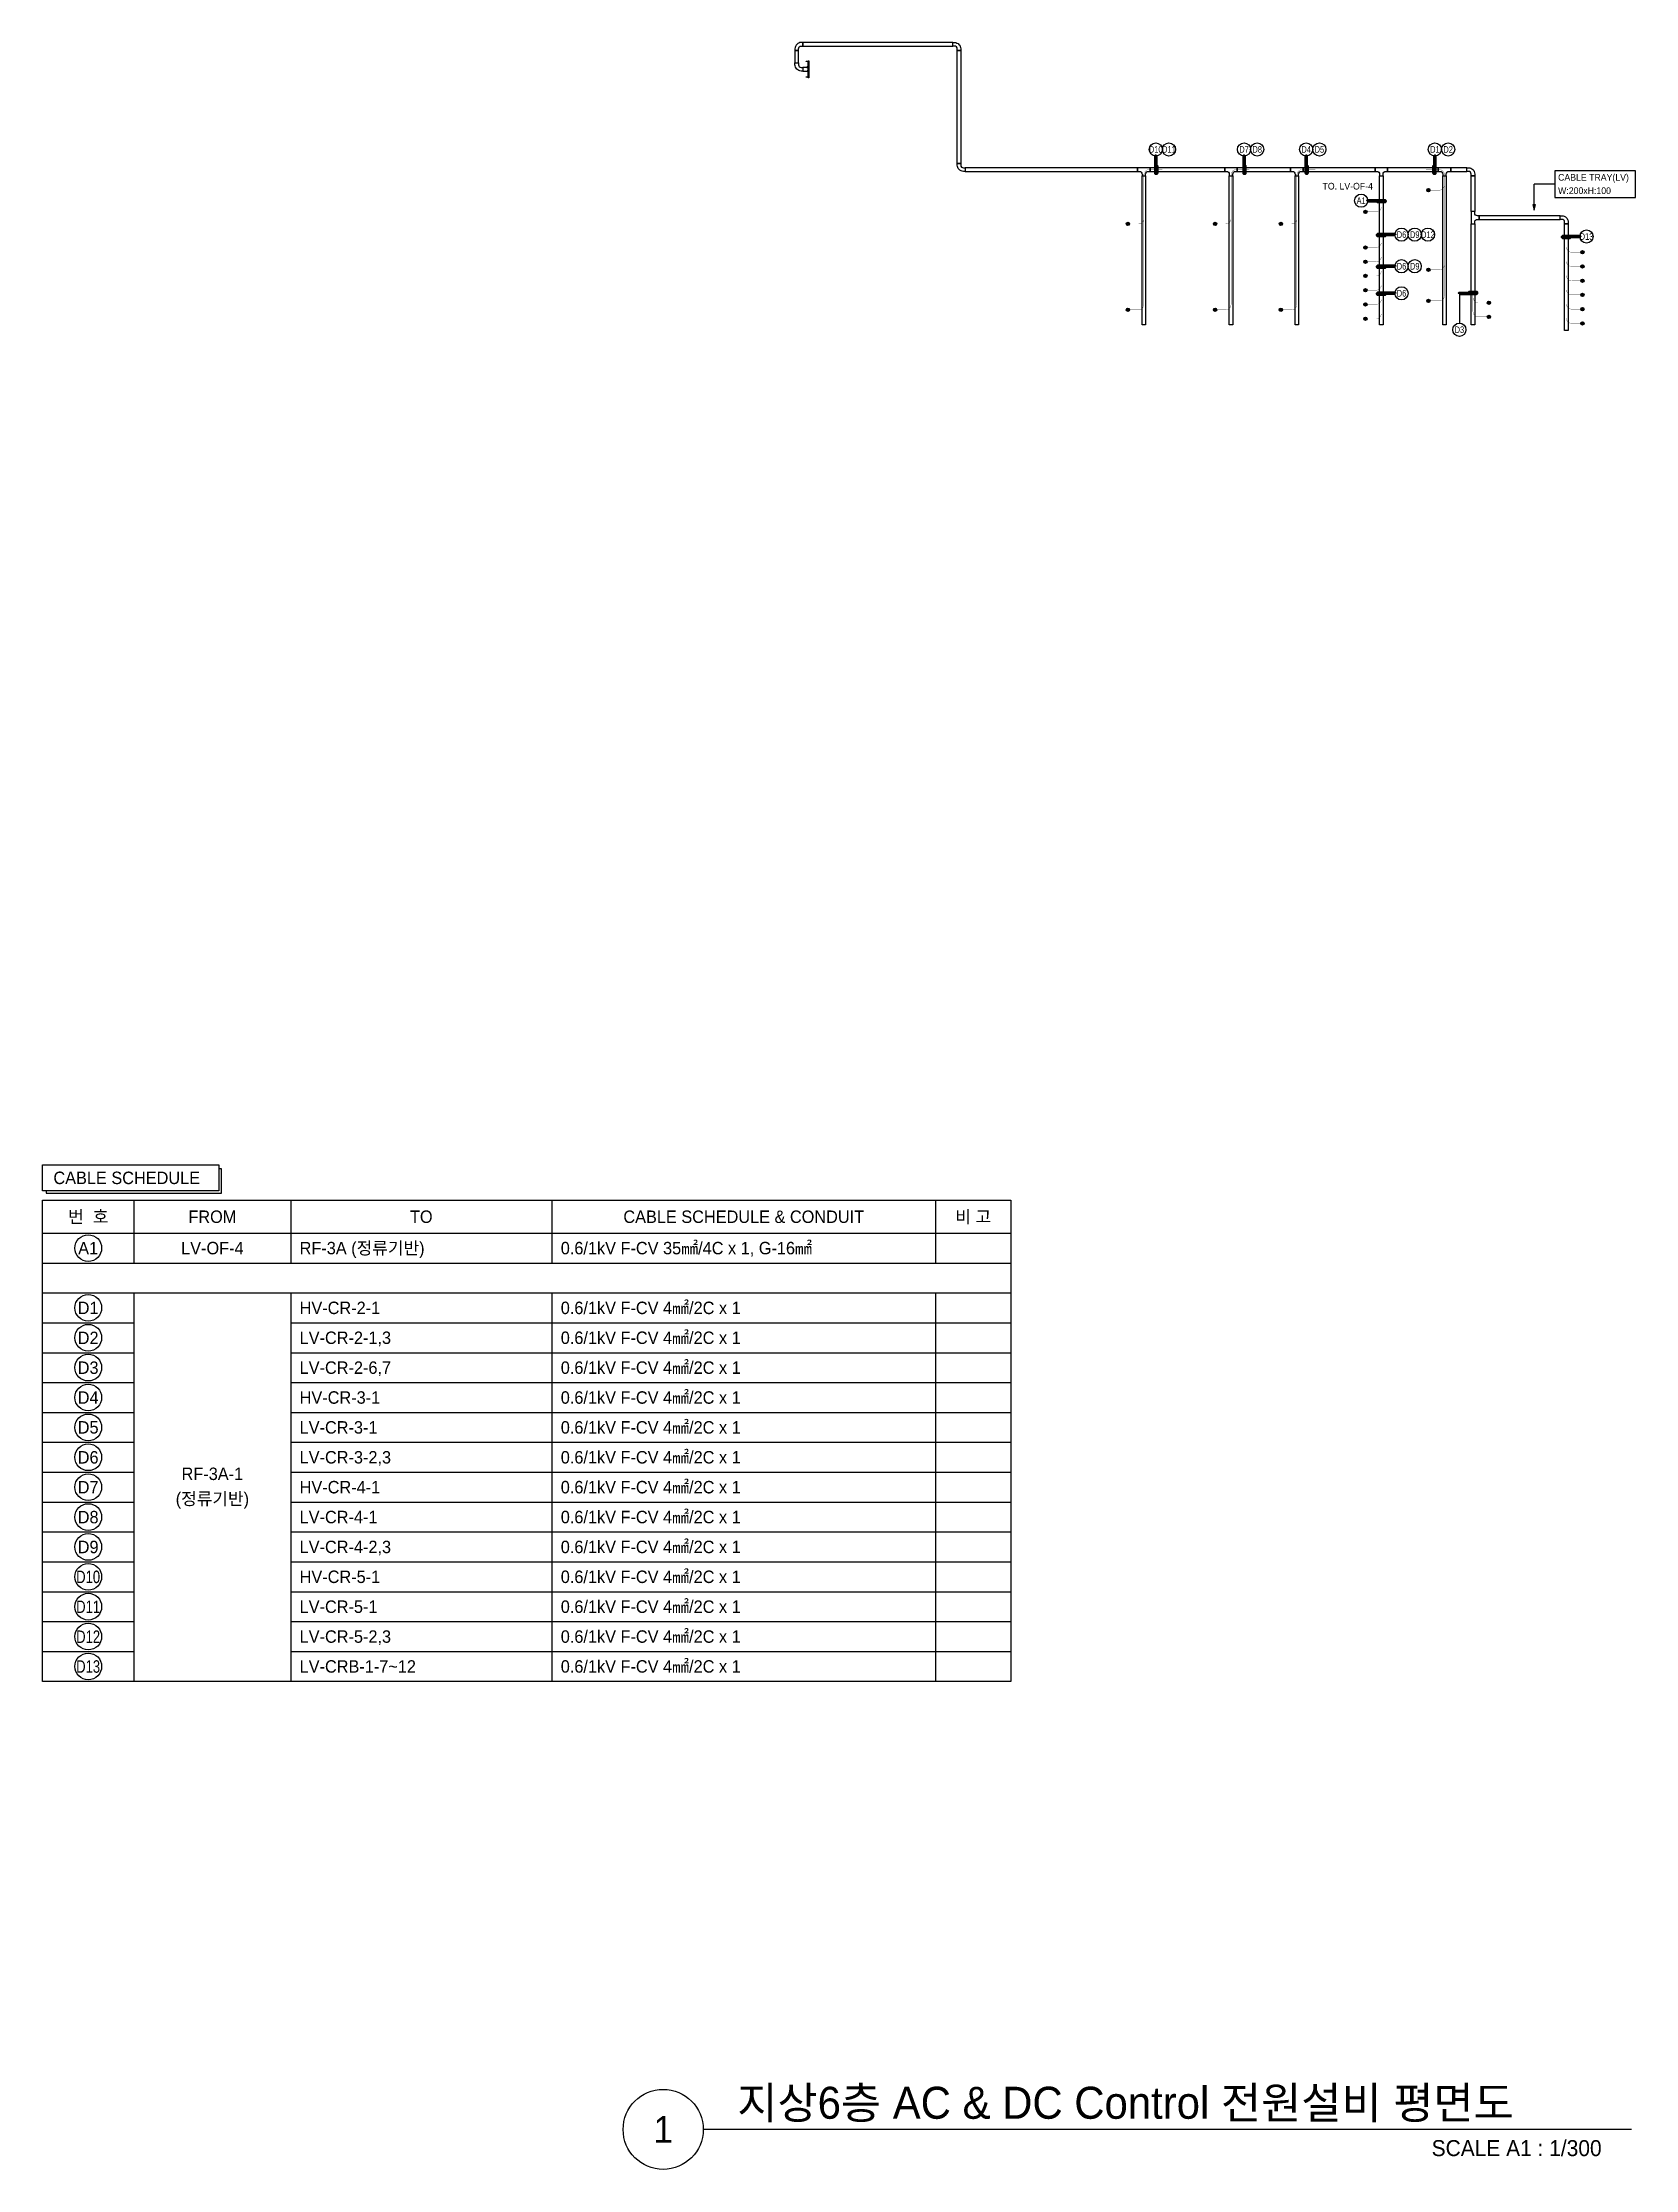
# Model space of a CAD drawing. Header units: millimetres. Extents: x 51585 to 374593, y 4425 to 1197630.
# Drawn here: x 51585 to 141139, y 1078050 to 1197630 of the extents above; entities that cross this region are included whole.
import ezdxf
from ezdxf.enums import TextEntityAlignment as Align

# ---------------------------------------------------------------- set-up
doc = ezdxf.new("R2010")
doc.units = ezdxf.units.MM
doc.header["$LTSCALE"] = 50
for name, color, linetype in [('-----26 Electrical Cable Tray_CONT', 3, 'Continuous'), ('-----29 Indicator', 1, 'Continuous'), ('-----30 Text', 2, 'Continuous'), ('-----41 Drawing Title', 2, 'Continuous'), ('AC CONTROL CABLE', 4, 'Continuous'), ('DC CONTROL CABLE', 1, 'Continuous')]:
    doc.layers.add(name, color=color, linetype=linetype)
doc.styles.add('ELEC', font='')
doc.styles.add('X-PLAN$0$ELEC', font='malgun.ttf')
doc.styles.add('돋움', font='')
doc.styles.get('ELEC').set_extended_font_data('Dotum')
doc.styles.get('돋움').set_extended_font_data('Dotum')

msp = doc.modelspace()

# ---------------------------------------------------------------- texts
at = {"layer": '-----26 Electrical Cable Tray_CONT', "style": 'ELEC'}
for s, p in [('CABLE TRAY(LV)', (136790, 1190051, 0)), ('W:200xH:100', (136790, 1189301, 0))]:
    msp.add_text(s, height=375, dxfattribs=at).set_placement(p, align=Align.MIDDLE_LEFT)
at = {"layer": '-----30 Text', "linetype": 'Continuous', "style": 'ELEC', "width": 0.7}
for s, p in [('D10', (114170, 1191621, 0)), ('D11', (114912, 1191621, 0)), ('D7', (119133, 1191621, 0)), ('D8', (119875, 1191621, 0)), ('D4', (122627, 1191621, 0)), ('D5', (123369, 1191621, 0)), ('D1', (129865, 1191621, 0)), ('D2', (130608, 1191621, 0)), ('A1', (125719, 1188739, 0)), ('D6', (127987, 1186830, 0)), ('D9', (128730, 1186830, 0)), ('D12', (129472, 1186830, 0)), ('D13', (138388, 1186724, 0)), ('D6', (127987, 1185052, 0)), ('D9', (128730, 1185052, 0)), ('D6', (127987, 1183533, 0)), ('D3', (131241, 1181483))]:
    msp.add_text(s, height=375, dxfattribs=at).set_placement(p, align=Align.MIDDLE)
at = {"layer": '-----30 Text', "style": '돋움'}
msp.add_text('TO. LV-OF-4', height=375, dxfattribs=at).set_placement((124963, 1189555, 0), align=Align.MIDDLE)
msp.add_text('CABLE SCHEDULE', height=700, dxfattribs=at).set_placement((52197, 1133450))
at = {"layer": '-----41 Drawing Title', "color": 2, "style": 'ELEC'}
msp.add_text('지상6층 AC & DC Control 전원설비 평면도', height=1800, dxfattribs=at).set_placement((90645, 1080900))
at = {"layer": '-----41 Drawing Title', "color": 7, "style": 'ELEC'}
msp.add_text('1', height=1500, dxfattribs=at).set_placement((86478, 1080300), align=Align.MIDDLE)
at = {"layer": '-----41 Drawing Title', "style": 'ELEC'}
msp.add_text('SCALE A1 : 1/300', height=900, dxfattribs=at).set_placement((139237, 1078800), align=Align.RIGHT)
at = {"color": 0, "style": 'X-PLAN$0$ELEC', "width": 0.7}
msp.add_text('LV 트레이 건물용', height=50, rotation=90, dxfattribs=at).set_placement((94571, 1196130), align=Align.MIDDLE_CENTER)

# ---------------------------------------------------------------- hatches: boundary and pattern name
at = {"layer": 'AC CONTROL CABLE', "linetype": 'Continuous'}
h = msp.add_hatch(color=256, dxfattribs=at)
edge = h.paths.add_edge_path()
edge.add_arc((125953, 1188105), 93.6, 180, 540, ccw=False)
at = {"layer": 'DC CONTROL CABLE', "linetype": 'Continuous'}
h = msp.add_hatch(color=256, dxfattribs=at)
edge = h.paths.add_edge_path()
edge.add_arc((129503, 1189330), 93.6, 0, 360)
h = msp.add_hatch(color=256, dxfattribs=at)
edge = h.paths.add_edge_path()
edge.add_arc((112604, 1187430), 93.6, 0, 360)
h = msp.add_hatch(color=256, dxfattribs=at)
edge = h.paths.add_edge_path()
edge.add_arc((117504, 1187430), 93.6, 0, 360)
h = msp.add_hatch(color=256, dxfattribs=at)
edge = h.paths.add_edge_path()
edge.add_arc((121204, 1187430), 93.6, 0, 360)
h = msp.add_hatch(color=256, dxfattribs=at)
edge = h.paths.add_edge_path()
edge.add_arc((125953, 1186105), 93.6, 0, 360)
h = msp.add_hatch(color=256, dxfattribs=at)
edge = h.paths.add_edge_path()
edge.add_arc((125953, 1185305), 93.6, 0, 360)
h = msp.add_hatch(color=256, dxfattribs=at)
edge = h.paths.add_edge_path()
edge.add_arc((138154, 1185840), 93.6, 0, 360)
h = msp.add_hatch(color=256, dxfattribs=at)
edge = h.paths.add_edge_path()
edge.add_arc((138154, 1185040), 93.6, 0, 360)
h = msp.add_hatch(color=256, dxfattribs=at)
edge = h.paths.add_edge_path()
edge.add_arc((125953, 1184505), 93.6, 0, 360)
h = msp.add_hatch(color=256, dxfattribs=at)
edge = h.paths.add_edge_path()
edge.add_arc((129503, 1184855), 93.6, 0, 360)
h = msp.add_hatch(color=256, dxfattribs=at)
edge = h.paths.add_edge_path()
edge.add_arc((138154, 1184240), 93.6, 0, 360)
h = msp.add_hatch(color=256, dxfattribs=at)
edge = h.paths.add_edge_path()
edge.add_arc((112603, 1182605), 93.6, 0, 360)
h = msp.add_hatch(color=256, dxfattribs=at)
edge = h.paths.add_edge_path()
edge.add_arc((117503, 1182605), 93.6, 0, 360)
h = msp.add_hatch(color=256, dxfattribs=at)
edge = h.paths.add_edge_path()
edge.add_arc((121203, 1182605), 93.6, 0, 360)
h = msp.add_hatch(color=256, dxfattribs=at)
edge = h.paths.add_edge_path()
edge.add_arc((125953, 1183705), 93.6, 0, 360)
h = msp.add_hatch(color=256, dxfattribs=at)
edge = h.paths.add_edge_path()
edge.add_arc((125953, 1182905), 93.6, 0, 360)
h = msp.add_hatch(color=256, dxfattribs=at)
edge = h.paths.add_edge_path()
edge.add_arc((129503, 1183105), 93.6, 0, 360)
h = msp.add_hatch(color=256, dxfattribs=at)
edge = h.paths.add_edge_path()
edge.add_arc((132904, 1183005), 93.6, 0, 360)
h = msp.add_hatch(color=256, dxfattribs=at)
edge = h.paths.add_edge_path()
edge.add_arc((138154, 1183440), 93.6, 0, 360)
h = msp.add_hatch(color=256, dxfattribs=at)
edge = h.paths.add_edge_path()
edge.add_arc((138154, 1182640), 93.6, 0, 360)
h = msp.add_hatch(color=256, dxfattribs=at)
edge = h.paths.add_edge_path()
edge.add_arc((125953, 1182105), 93.6, 0, 360)
h = msp.add_hatch(color=256, dxfattribs=at)
edge = h.paths.add_edge_path()
edge.add_arc((132904, 1182205), 93.6, 0, 360)
h = msp.add_hatch(color=256, dxfattribs=at)
edge = h.paths.add_edge_path()
edge.add_arc((138154, 1181840), 93.6, 0, 360)

# ---------------------------------------------------------------- linework, layer by layer
at = {"layer": '-----26 Electrical Cable Tray_CONT'}
for points in [[(94087, 1197280, -0.4142136), (94237, 1197430), (94337, 1197430), (94337, 1197630), (94237, 1197630, 0.4142136), (93887, 1197280), (93887, 1197180), (94087, 1197180)], [(103009, 1197280, 0.4142136), (102859, 1197430), (102759, 1197430), (102759, 1197630), (102859, 1197630, -0.4142136), (103209, 1197280), (103209, 1197180), (103009, 1197180)], [(94087, 1196380, 0.4142136), (94237, 1196230), (94337, 1196230), (94337, 1196030), (94237, 1196030, -0.4142136), (93887, 1196380), (93887, 1196480), (94087, 1196480)], [(103209, 1190737, 0.4142136), (103359, 1190587), (103459, 1190587), (103459, 1190387), (103359, 1190387, -0.4142136), (103009, 1190737), (103009, 1190837), (103209, 1190837)], [(131904, 1190238, 0.4142136), (131754, 1190388), (131654, 1190388), (131654, 1190588), (131754, 1190588, -0.4142136), (132104, 1190238), (132104, 1190138), (131904, 1190138)]]:
    msp.add_lwpolyline(points, format="xyb", close=True, dxfattribs=at)
for points in [[(94087, 1197180), (93887, 1197180), (93887, 1196480), (94087, 1196480)], [(102759, 1197430), (102759, 1197630), (94337, 1197630), (94337, 1197430)], [(103009, 1197180), (103209, 1197180), (103209, 1190837), (103009, 1190837)], [(94625, 1196030), (94625, 1196230), (94337, 1196230), (94337, 1196030)], [(132104, 1188140), (131904, 1188140), (131904, 1190138), (132104, 1190138)], [(132104, 1181758), (131904, 1181758), (131904, 1187440), (132104, 1187440)]]:
    msp.add_lwpolyline(points, close=True, dxfattribs=at)
at = {"layer": '-----26 Electrical Cable Tray_CONT', "elevation": 0}
for points in [[(113153, 1190387), (113153, 1190587), (103459, 1190587), (103459, 1190387)], [(113603, 1181757), (113403, 1181757), (113403, 1190137), (113603, 1190137)], [(118053, 1190387), (118053, 1190587), (113853, 1190587), (113853, 1190387)], [(118503, 1181757), (118303, 1181757), (118303, 1190137), (118503, 1190137)], [(121753, 1190387), (121753, 1190587), (118753, 1190587), (118753, 1190387)], [(122203, 1181757), (122003, 1181757), (122003, 1190137), (122203, 1190137)], [(126502, 1190387), (126502, 1190587), (122453, 1190587), (122453, 1190387)], [(126953, 1181757), (126753, 1181757), (126753, 1190137), (126953, 1190137)], [(130053, 1190387), (130053, 1190587), (127203, 1190587), (127203, 1190387)], [(130503, 1181758), (130303, 1181758), (130303, 1190138), (130503, 1190138)], [(131654, 1190388), (131654, 1190588), (130753, 1190588), (130753, 1190388)], [(136904, 1187690), (136904, 1187890), (132354, 1187890), (132354, 1187690)], [(137354, 1181440), (137154, 1181440), (137154, 1187440), (137354, 1187440)]]:
    msp.add_lwpolyline(points, close=True, dxfattribs=at)
for points in [[(113853, 1190387), (113853, 1190587), (113153, 1190587), (113153, 1190387), (113253, 1190387, -0.4142136), (113403, 1190237), (113403, 1190137), (113603, 1190137), (113603, 1190237, -0.4142136), (113753, 1190387)], [(118753, 1190387), (118753, 1190587), (118053, 1190587), (118053, 1190387), (118153, 1190387, -0.4142136), (118303, 1190237), (118303, 1190137), (118503, 1190137), (118503, 1190237, -0.4142136), (118653, 1190387)], [(122453, 1190387), (122453, 1190587), (121753, 1190587), (121753, 1190387), (121853, 1190387, -0.4142136), (122003, 1190237), (122003, 1190137), (122203, 1190137), (122203, 1190237, -0.4142136), (122353, 1190387)], [(127203, 1190387), (127203, 1190587), (126503, 1190587), (126503, 1190387), (126603, 1190387, -0.4142136), (126753, 1190237), (126753, 1190137), (126953, 1190137), (126953, 1190237, -0.4142136), (127103, 1190387)], [(130753, 1190388), (130753, 1190588), (130053, 1190588), (130053, 1190388), (130153, 1190388, -0.4142136), (130303, 1190238), (130303, 1190138), (130503, 1190138), (130503, 1190238, -0.4142136), (130653, 1190388)], [(132104, 1188140), (131904, 1188140), (131904, 1187440), (132104, 1187440), (132104, 1187540, -0.4142136), (132254, 1187690), (132354, 1187690), (132354, 1187890), (132254, 1187890, -0.4142136), (132104, 1188040)], [(137154, 1187540, 0.4142136), (137004, 1187690), (136904, 1187690), (136904, 1187890), (137004, 1187890, -0.4142136), (137354, 1187540), (137354, 1187440), (137154, 1187440)]]:
    msp.add_lwpolyline(points, format="xyb", close=True, dxfattribs=at)
at = {"layer": '-----29 Indicator', "color": 1}
for p, q in [((135436, 1188205), (135436, 1189676)), ((135511, 1188505), (135361, 1188505)), ((135361, 1188505), (135436, 1188205)), ((135436, 1188205), (135511, 1188505))]:
    msp.add_line(p, q, dxfattribs=at)
at = {"layer": '-----29 Indicator'}
for p, q in [((136603, 1189676), (135436, 1189676)), ((131241, 1183529), (131241, 1181854))]:
    msp.add_line(p, q, dxfattribs=at)
at = {"layer": '-----29 Indicator', "lineweight": 100, "elevation": 0}
for points in [[(114170, 1191250), (114170, 1191250), (114170, 1190279), (114223, 1190279), (114223, 1190694), (114134, 1190694)], [(119133, 1191250), (119133, 1191250), (119133, 1190279), (119186, 1190279), (119186, 1190694), (119097, 1190694)], [(122627, 1191250), (122627, 1191250), (122627, 1190279), (122680, 1190279), (122680, 1190694), (122591, 1190694)], [(129865, 1191250), (129865, 1191250), (129865, 1190279), (129812, 1190279), (129812, 1190694), (129901, 1190694)], [(126090, 1188739), (126090, 1188739), (127061, 1188739), (127061, 1188686), (126645, 1188686), (126645, 1188775)], [(127616, 1186830), (127616, 1186830), (126645, 1186830), (126645, 1186776), (127061, 1186776), (127061, 1186865)], [(138017, 1186724), (138017, 1186724), (137046, 1186724), (137046, 1186671), (137461, 1186671), (137461, 1186760)], [(127616, 1185052), (127616, 1185052), (126645, 1185052), (126645, 1184998), (127061, 1184998), (127061, 1185087)], [(127616, 1183533), (127616, 1183533), (126645, 1183533), (126645, 1183480), (127061, 1183480), (127061, 1183569)], [(131241, 1183529), (131241, 1183529), (132211, 1183529), (132211, 1183583), (131796, 1183583), (131796, 1183494)]]:
    msp.add_lwpolyline(points, dxfattribs=at)
at = {"layer": '-----29 Indicator', "color": 1, "elevation": 0}
msp.add_lwpolyline([(136603, 1190426), (136603, 1188926), (141139, 1188926), (141139, 1190426)], close=True, dxfattribs=at)
at = {"layer": '-----29 Indicator'}
for centre in [(114170, 1191621, 0), (114912, 1191621, 0), (119133, 1191621, 0), (119875, 1191621, 0), (122627, 1191621, 0), (123369, 1191621, 0), (129865, 1191621, 0), (130608, 1191621, 0), (125719, 1188739, 0), (127987, 1186830, 0), (128730, 1186830, 0), (129472, 1186830, 0), (138388, 1186724, 0), (127987, 1185052, 0), (128730, 1185052, 0), (127987, 1183533, 0), (131241, 1181483)]:
    msp.add_circle(centre, 371, dxfattribs=at)
at = {"layer": '-----41 Drawing Title', "color": 7}
msp.add_line((140922, 1080300), (88728, 1080300), dxfattribs=at)
msp.add_circle((86478, 1080300), 2250, dxfattribs=at)
at = {"color": 0}
for points in [[(94525, 1196555), (94525, 1196580), (94625, 1196580), (94625, 1195680), (94525, 1195680), (94525, 1195705)], [(94625, 1196605), (94675, 1196605), (94675, 1195655), (94625, 1195655), (94625, 1196605)]]:
    msp.add_lwpolyline(points, dxfattribs=at)
at = {"layer": 'AC CONTROL CABLE', "linetype": 'Continuous', "elevation": 0}
msp.add_lwpolyline([(126853, 1189724, 0, 202, 0), (126853, 1189274, 0, 0, 0), (126853, 1188680, 0, 0, 0)], format="xyseb", dxfattribs=at)
at = {"layer": 'AC CONTROL CABLE', "linetype": 'Continuous', "const_width": 15, "elevation": 0}
msp.add_lwpolyline([(125953, 1188105), (126553, 1188105, 0.4142136), (126853, 1188405), (126853, 1189274)], format="xyb", dxfattribs=at)
at = {"layer": 'AC CONTROL CABLE', "linetype": 'Continuous'}
msp.add_circle((125953, 1188105, 0), 93.8, dxfattribs=at)
at = {"layer": 'DC CONTROL CABLE', "linetype": 'Continuous', "const_width": 15, "elevation": 0}
for points in [[(112603, 1182605), (113203, 1182605, 0.4142136), (113503, 1182905), (113503, 1190187, -0.4142136), (113803, 1190487), (114535, 1190487)], [(117503, 1182605), (118103, 1182605, 0.4142136), (118403, 1182905), (118403, 1190187, -0.4142136), (118703, 1190487), (119435, 1190487)], [(121203, 1182605), (121803, 1182605, 0.4142136), (122103, 1182905), (122103, 1190187, -0.4142136), (122403, 1190487), (123135, 1190487)], [(129503, 1189330), (130103, 1189330, 0.4142136), (130403, 1189630), (130403, 1189630)], [(112604, 1187430), (113204, 1187430, 0.4142136), (113504, 1187730), (113504, 1187730)], [(117504, 1187430), (118104, 1187430, 0.4142136), (118404, 1187730), (118404, 1187730)], [(121204, 1187430), (121804, 1187430, 0.4142136), (122104, 1187730), (122104, 1187730)], [(125953, 1182105), (126553, 1182105, 0.4142136), (126853, 1182405), (126853, 1187373)], [(125953, 1186105), (126553, 1186105, 0.4142136), (126853, 1186405), (126853, 1186405)], [(138154, 1181840), (137554, 1181840, -0.4142136), (137254, 1182140), (137254, 1186963)], [(125953, 1185305), (126553, 1185305, 0.4142136), (126853, 1185605), (126853, 1185605)], [(129503, 1184855), (130103, 1184855, 0.4142136), (130403, 1185155), (130403, 1185155)], [(125953, 1184505), (126553, 1184505, 0.4142136), (126853, 1184805), (126853, 1184805)], [(125953, 1183705), (126553, 1183705, 0.4142136), (126853, 1184005), (126853, 1184005)], [(138154, 1184240), (137554, 1184240, -0.4142136), (137254, 1184540), (137254, 1184540)], [(125953, 1182905), (126553, 1182905, 0.4142136), (126853, 1183205), (126853, 1183205)], [(132904, 1182205), (132304, 1182205, -0.4142136), (132004, 1182505), (132004, 1183620)], [(132904, 1183005), (132304, 1183005, -0.4142136), (132004, 1183305), (132004, 1183305)], [(138154, 1183440), (137554, 1183440, -0.4142136), (137254, 1183740), (137254, 1183740)], [(138154, 1182640), (137554, 1182640, -0.4142136), (137254, 1182940), (137254, 1182940)]]:
    msp.add_lwpolyline(points, format="xyb", dxfattribs=at)
at = {"layer": 'DC CONTROL CABLE', "linetype": 'Continuous', "elevation": 0}
for points in [[(114835, 1190487, 0, 135, 0), (114535, 1190487, 0, 0, 0), (114401, 1190487, 0, 0, 0)], [(119735, 1190487, 0, 135, 0), (119435, 1190487, 0, 0, 0), (119301, 1190487, 0, 0, 0)], [(123435, 1190487, 0, 135, 0), (123135, 1190487, 0, 0, 0), (123001, 1190487, 0, 0, 0)], [(129071, 1190488, 0, 135, 0), (129371, 1190488, 0, 0, 0), (129505, 1190488, 0, 0, 0)], [(126853, 1187673, 0, 135, 0), (126853, 1187373, 0, 0, 0), (126853, 1187238, 0, 0, 0)], [(137254, 1187263, 0, 135, 0), (137254, 1186963, 0, 0, 0), (137254, 1186829, 0, 0, 0)], [(132004, 1183920, 0, 135, 0), (132004, 1183620, 0, 0, 0), (132004, 1183486, 0, 0, 0)]]:
    msp.add_lwpolyline(points, format="xyseb", dxfattribs=at)
at = {"layer": 'DC CONTROL CABLE', "linetype": 'Continuous', "const_width": 15}
for points in [[(129503, 1183105), (130103, 1183105, 0.4142136), (130403, 1183405), (130403, 1190188, 0.4142136), (130103, 1190488), (129371, 1190488)], [(138154, 1185840), (137554, 1185840, -0.4142136), (137254, 1186140), (137254, 1186140)], [(138154, 1185040), (137554, 1185040, -0.4142136), (137254, 1185340), (137254, 1185340)]]:
    msp.add_lwpolyline(points, format="xyb", dxfattribs=at)
at = {"layer": 'DC CONTROL CABLE', "linetype": 'Continuous'}
for centre in [(129503, 1189330, 0), (112604, 1187430, 0), (117504, 1187430, 0), (121204, 1187430, 0), (125953, 1186105, 0), (125953, 1185305, 0), (138154, 1185840), (138154, 1185040), (125953, 1184505, 0), (129503, 1184855), (138154, 1184240, 0), (112603, 1182605, 0), (117503, 1182605, 0), (121203, 1182605, 0), (125953, 1183705, 0), (125953, 1182905, 0), (129503, 1183105), (132904, 1183005), (138154, 1183440, 0), (138154, 1182640, 0), (125953, 1182105, 0), (132904, 1182205), (138154, 1181840, 0)]:
    msp.add_circle(centre, 93.8, dxfattribs=at)

msp.set_redraw_order([(e.dxf.handle, doc.entitydb.next_handle()) for e in msp.query("TEXT MTEXT ATTDEF DIMENSION ARC_DIMENSION")])  # texts and dimensions are drawn at this point

# ---------------------------------------------------------------- wipeouts: each hides what was drawn before it
msp.add_wipeout([(106020, 1105491), (51587, 1105491), (51587, 1132539), (106020, 1132539)]).dxf.layer = '-----29 Indicator'

# ---------------------------------------------------------------- next in the draw order: linework, layer by layer
at = {"layer": '-----29 Indicator'}
for points in [[(51585, 1134534), (61504, 1134534), (61504, 1133064), (51585, 1133064)], [(106020, 1105491), (51587, 1105491), (51587, 1132539), (106020, 1132539)]]:
    msp.add_lwpolyline(points, close=True, dxfattribs=at)
for points in [[(51781, 1133064), (51781, 1132938), (61644, 1132938), (61644, 1134310), (61504, 1134310)], [(56727, 1132539), (56727, 1129011)], [(65539, 1132539), (65539, 1129011)], [(80220, 1132539), (80220, 1129011)], [(101795, 1132539), (101795, 1129011)], [(51587, 1130691), (106020, 1130691)], [(51587, 1129011), (106020, 1129011)], [(51587, 1127331), (106020, 1127331)], [(56727, 1127331), (56727, 1105491)], [(65539, 1127331), (65539, 1105491)], [(80220, 1127331), (80220, 1105491)], [(101795, 1127331), (101795, 1105491)], [(51587, 1125651), (56727, 1125651)], [(65539, 1125651), (106020, 1125651)], [(51587, 1123971), (56727, 1123971)], [(65539, 1123971), (106020, 1123971)], [(51587, 1122291), (56727, 1122291)], [(65539, 1122291), (106020, 1122291)], [(51587, 1120611), (56727, 1120611)], [(65539, 1120611), (106020, 1120611)], [(51587, 1118931), (56727, 1118931)], [(65539, 1118931), (106020, 1118931)], [(51587, 1117251), (56727, 1117251)], [(65539, 1117251), (106020, 1117251)], [(51587, 1115571), (56727, 1115571)], [(65539, 1115571), (106020, 1115571)], [(51587, 1113891), (56727, 1113891)], [(65539, 1113891), (106020, 1113891)], [(51587, 1112211), (56727, 1112211)], [(65539, 1112211), (106020, 1112211)], [(51587, 1110531), (56727, 1110531)], [(65539, 1110531), (106020, 1110531)], [(51587, 1108851), (56727, 1108851)], [(65539, 1108851), (106020, 1108851)], [(51587, 1107171), (56727, 1107171)], [(65539, 1107171), (106020, 1107171)]]:
    msp.add_lwpolyline(points, dxfattribs=at)
for centre in [(54157, 1129851), (54157, 1126491), (54157, 1124811), (54157, 1123131), (54157, 1121451), (54157, 1119771), (54157, 1118091), (54157, 1116411), (54157, 1114731), (54157, 1113051), (54157, 1111371), (54157, 1109691), (54157, 1108011), (54157, 1106331)]:
    msp.add_circle(centre, 751, dxfattribs=at)

# ---------------------------------------------------------------- next in the draw order: texts
at = {"layer": '-----30 Text', "style": '돋움'}
for s, p in [('번  호', (54157, 1131615)), ('FROM', (61133, 1131615)), ('TO', (72879, 1131615)), ('CABLE SCHEDULE & CONDUIT', (91007, 1131615)), ('비 고', (103908, 1131615)), ('LV-OF-4', (61133, 1129851)), ('RF-3A-1', (61133, 1117161)), ('(정류기반)', (61133, 1115761))]:
    msp.add_text(s, height=700, dxfattribs=at).set_placement(p, align=Align.MIDDLE_CENTER)
for s, p in [('A1', (54149, 1129848)), ('D1', (54149, 1126488)), ('D2', (54149, 1124808)), ('D3', (54149, 1123128)), ('D4', (54149, 1121448)), ('D5', (54149, 1119768)), ('D6', (54149, 1118088)), ('D7', (54149, 1116408)), ('D8', (54149, 1114728)), ('D9', (54149, 1113048))]:
    msp.add_text(s, height=700, dxfattribs=at).set_placement(p, align=Align.MIDDLE)
for s, p in [('RF-3A (정류기반)', (66039, 1129851)), ('0.6/1kV F-CV 35㎟/4C x 1, G-16㎟', (80720, 1129851)), ('HV-CR-2-1', (66039, 1126491)), ('0.6/1kV F-CV 4㎟/2C x 1', (80720, 1126491)), ('0.6/1kV F-CV 4㎟/2C x 1', (80720, 1124811)), ('LV-CR-2-1,3', (66039, 1124811)), ('LV-CR-2-6,7', (66039, 1123131)), ('0.6/1kV F-CV 4㎟/2C x 1', (80720, 1123131)), ('HV-CR-3-1', (66039, 1121451)), ('0.6/1kV F-CV 4㎟/2C x 1', (80720, 1121451)), ('LV-CR-3-1', (66039, 1119771)), ('0.6/1kV F-CV 4㎟/2C x 1', (80720, 1119771)), ('LV-CR-3-2,3', (66039, 1118091)), ('0.6/1kV F-CV 4㎟/2C x 1', (80720, 1118091)), ('0.6/1kV F-CV 4㎟/2C x 1', (80720, 1116411)), ('HV-CR-4-1', (66039, 1116411)), ('LV-CR-4-1', (66039, 1114731)), ('0.6/1kV F-CV 4㎟/2C x 1', (80720, 1114731)), ('LV-CR-4-2,3', (66039, 1113051)), ('0.6/1kV F-CV 4㎟/2C x 1', (80720, 1113051)), ('HV-CR-5-1', (66039, 1111371)), ('0.6/1kV F-CV 4㎟/2C x 1', (80720, 1111371)), ('LV-CR-5-1', (66039, 1109691)), ('0.6/1kV F-CV 4㎟/2C x 1', (80720, 1109691)), ('LV-CR-5-2,3', (66039, 1108011)), ('0.6/1kV F-CV 4㎟/2C x 1', (80720, 1108011)), ('LV-CRB-1-7~12', (66039, 1106331)), ('0.6/1kV F-CV 4㎟/2C x 1', (80720, 1106331))]:
    msp.add_text(s, height=700, dxfattribs=at).set_placement(p, align=Align.MIDDLE_LEFT)
at = {"layer": '-----30 Text', "style": '돋움', "width": 0.8}
for s, p in [('D10', (54149, 1111368)), ('D11', (54149, 1109688)), ('D12', (54149, 1108008)), ('D13', (54149, 1106328))]:
    msp.add_text(s, height=700, dxfattribs=at).set_placement(p, align=Align.MIDDLE)

doc.saveas('drawing.dxf')
